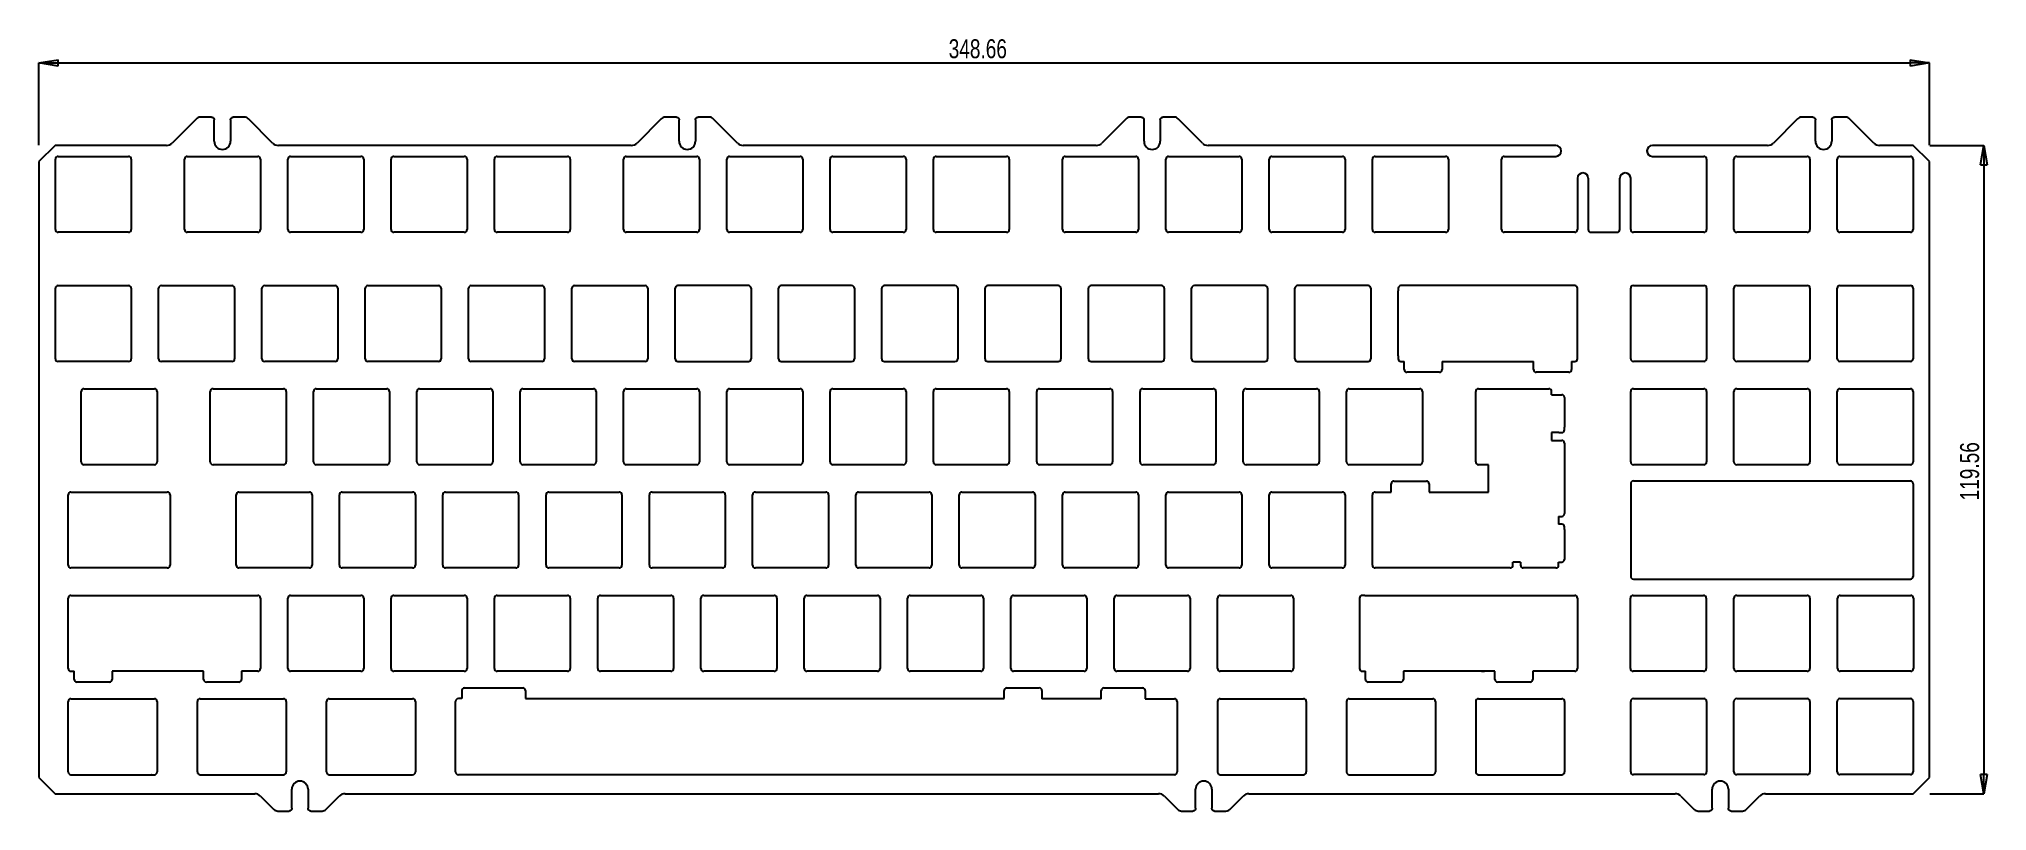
# Model space of a CAD drawing. Extents: x 2288 to 2648, y 1088 to 1230.
import ezdxf

# ---------------------------------------------------------------- set-up
doc = ezdxf.new("R2010")
doc.units = 0
doc.layers.get('0').update_dxf_attribs({"linetype": 'CONTINUOUS'})
doc.layers.get('DEFPOINTS').update_dxf_attribs({"linetype": 'CONTINUOUS'})
doc.styles.add('SLDTEXTSTYLE0', font='TXT', dxfattribs={"width": 0.75})
doc.dimstyles.new('SLDDIMSTYLE0', dxfattribs={"dimtxt": 3.5, "dimasz": 3.556, "dimexe": 0, "dimexo": 0.0625, "dimgap": 0.875, "dimtad": 1, "dimzin": 12, "dimblk1": 'CLOSED', "dimblk2": 'CLOSED', "dimsah": 1, "dimcen": 0.09, "dimazin": 3, "dimtfac": 1, "dimtofl": 0, "dimtmove": 0, "dimatfit": 3})

msp = doc.modelspace()

# ---------------------------------------------------------------- blocks, each defined once
blk = doc.blocks.new('_CLOSED')
at = {"color": 0, "linetype": 'BYBLOCK'}
for p, q in [((-1, 0.166667), (0, 0)), ((-1, 0.166667), (-1, -0.166667)), ((0, 0), (-1, -0.166667)), ((0, 0), (-1, 0))]:
    blk.add_line(p, q, dxfattribs=at)
blk = doc.blocks.new('*D3')
at = {"color": 0, "linetype": 'CONTINUOUS'}
for p, q in [((2288.369837, 1210.629545), (2288.369837, 1225.768585)), ((2291.925837, 1225.768585), (2633.476337, 1225.768585)), ((2637.032337, 1210.629545), (2637.032337, 1225.768585))]:
    blk.add_line(p, q, dxfattribs=at)
at = {"layer": 'DEFPOINTS', "color": 0, "linetype": 'CONTINUOUS'}
for p in [(2637.032337, 1225.768585), (2288.369837, 1210.567045), (2637.032337, 1210.567045)]:
    blk.add_point(p, dxfattribs=at)
at = {"color": 0, "linetype": 'CONTINUOUS', "xscale": 3.556, "yscale": 3.556, "zscale": 3.556, "rotation": 180}
blk.add_blockref('_CLOSED', (2288.369837, 1225.768585), dxfattribs=at)
at = {"color": 0, "linetype": 'CONTINUOUS', "xscale": 3.556, "yscale": 3.556, "zscale": 3.556}
blk.add_blockref('_CLOSED', (2637.032337, 1225.768585), dxfattribs=at)
at = {"color": 0, "linetype": 'CONTINUOUS', "style": 'SLDTEXTSTYLE0', "width": 0.75}
blk.add_text('348.66', height=3.5, dxfattribs=at).set_placement((2456.138587, 1226.643585))
blk = doc.blocks.new('*D4')
at = {"color": 0, "linetype": 'CONTINUOUS'}
for p, q in [((2637.094837, 1210.567045), (2647.033591, 1210.567045)), ((2647.033591, 1207.011045), (2647.033591, 1094.560545)), ((2637.094837, 1091.004545), (2647.033591, 1091.004545))]:
    blk.add_line(p, q, dxfattribs=at)
at = {"layer": 'DEFPOINTS', "color": 0, "linetype": 'CONTINUOUS'}
for p in [(2637.032337, 1210.567045), (2637.032337, 1091.004545), (2647.033591, 1091.004545)]:
    blk.add_point(p, dxfattribs=at)
at = {"color": 0, "linetype": 'CONTINUOUS', "xscale": 3.556, "yscale": 3.556, "zscale": 3.556}
for p, rotation in [((2647.033591, 1210.567045), 90), ((2647.033591, 1091.004545), 270)]:
    blk.add_blockref('_CLOSED', p, dxfattribs=dict(at, rotation=rotation))
at = {"color": 0, "linetype": 'CONTINUOUS', "style": 'SLDTEXTSTYLE0', "width": 0.75}
blk.add_text('119.56', height=3.5, rotation=90, dxfattribs=at).set_placement((2646.158591, 1145.098295))

# ---------------------------------------------------------------- dimensions: what is measured, and where the dimension line sits
at = {"color": 7, "linetype": 'CONTINUOUS'}
dim = msp.add_linear_dim(base=(2637.032337, 1225.768585), p1=(2288.369837, 1210.567045), p2=(2637.032337, 1210.567045), dimstyle='SLDDIMSTYLE0', dxfattribs=at)
dim.commit()
dim.dimension.update_dxf_attribs({"geometry": '*D3', "text_midpoint": (2462.701087, 1225.768585), "dimtype": 160})
dim = msp.add_linear_dim(base=(2647.033591, 1091.004545), p1=(2637.032337, 1210.567045), p2=(2637.032337, 1091.004545), angle=90, dimstyle='SLDDIMSTYLE0', dxfattribs=at)
dim.commit()
dim.dimension.update_dxf_attribs({"geometry": '*D4', "text_midpoint": (2647.033591, 1150.785795), "dimtype": 160})

# ---------------------------------------------------------------- linework, layer by layer
at = {"color": 7, "linetype": 'CONTINUOUS'}
for p, q in [((2317.414444, 1215.474152), (2312.946677, 1211.006385)), ((2320.207337, 1215.767045), (2318.121551, 1215.767045)), ((2320.707337, 1211.317045), (2320.707337, 1215.267045)), ((2323.707337, 1215.267045), (2323.707337, 1211.317045)), ((2326.293123, 1215.767045), (2324.207337, 1215.767045)), ((2331.467997, 1211.006385), (2327.00023, 1215.474152)), ((2403.139444, 1215.474152), (2398.671677, 1211.006385)), ((2405.932337, 1215.767045), (2403.846551, 1215.767045)), ((2406.432337, 1211.317045), (2406.432337, 1215.267045)), ((2409.432337, 1215.267045), (2409.432337, 1211.317045)), ((2412.018123, 1215.767045), (2409.932337, 1215.767045)), ((2417.192997, 1211.006385), (2412.72523, 1215.474152)), ((2488.864444, 1215.474152), (2484.396677, 1211.006385)), ((2491.657337, 1215.767045), (2489.571551, 1215.767045)), ((2492.157337, 1211.317045), (2492.157337, 1215.267045)), ((2495.157337, 1215.267045), (2495.157337, 1211.317045)), ((2497.743123, 1215.767045), (2495.657337, 1215.767045)), ((2502.917997, 1211.006385), (2498.45023, 1215.474152)), ((2612.689444, 1215.474152), (2608.221677, 1211.006385)), ((2615.482337, 1215.767045), (2613.396551, 1215.767045)), ((2615.982337, 1211.317045), (2615.982337, 1215.267045)), ((2618.982337, 1215.267045), (2618.982337, 1211.317045)), ((2621.568123, 1215.767045), (2619.482337, 1215.767045)), ((2626.742997, 1211.006385), (2622.27523, 1215.474152)), ((2291.369837, 1210.567045), (2288.369837, 1207.567045)), ((2288.369837, 1207.567045), (2288.369837, 1094.004545)), ((2311.886017, 1210.567045), (2291.369837, 1210.567045)), ((2291.394837, 1195.042045), (2291.394837, 1208.042045)), ((2291.894837, 1208.542045), (2304.894837, 1208.542045)), ((2305.394837, 1208.042045), (2305.394837, 1195.042045)), ((2315.208296, 1195.042045), (2315.208296, 1208.042045)), ((2315.708296, 1208.542045), (2328.708296, 1208.542045)), ((2329.208296, 1208.042045), (2329.208296, 1195.042045)), ((2397.611017, 1210.567045), (2332.528657, 1210.567045)), ((2334.258296, 1195.042045), (2334.258296, 1208.042045)), ((2334.758296, 1208.542045), (2347.758296, 1208.542045)), ((2348.258296, 1208.042045), (2348.258296, 1195.042045)), ((2353.308296, 1195.042045), (2353.308296, 1208.042045)), ((2353.808296, 1208.542045), (2366.808296, 1208.542045)), ((2367.308296, 1208.042045), (2367.308296, 1195.042045)), ((2372.358296, 1195.042045), (2372.358296, 1208.042045)), ((2372.858296, 1208.542045), (2385.858296, 1208.542045)), ((2386.358296, 1208.042045), (2386.358296, 1195.042045)), ((2396.171756, 1195.042045), (2396.171756, 1208.042045)), ((2396.671756, 1208.542045), (2409.671756, 1208.542045)), ((2410.171756, 1208.042045), (2410.171756, 1195.042045)), ((2415.221756, 1195.042045), (2415.221756, 1208.042045)), ((2415.721756, 1208.542045), (2428.721756, 1208.542045)), ((2483.336017, 1210.567045), (2418.253657, 1210.567045)), ((2429.221756, 1208.042045), (2429.221756, 1195.042045)), ((2434.271756, 1195.042045), (2434.271756, 1208.042045)), ((2434.771756, 1208.542045), (2447.771756, 1208.542045)), ((2448.271756, 1208.042045), (2448.271756, 1195.042045)), ((2453.321756, 1195.042045), (2453.321756, 1208.042045)), ((2453.821756, 1208.542045), (2466.821756, 1208.542045)), ((2467.321756, 1208.042045), (2467.321756, 1195.042045)), ((2477.135215, 1195.042045), (2477.135215, 1208.042045)), ((2477.635215, 1208.542045), (2490.635215, 1208.542045)), ((2491.135215, 1208.042045), (2491.135215, 1195.042045)), ((2496.185215, 1195.042045), (2496.185215, 1208.042045)), ((2496.685215, 1208.542045), (2509.685215, 1208.542045)), ((2568.098675, 1210.567045), (2503.978657, 1210.567045)), ((2510.185215, 1208.042045), (2510.185215, 1195.042045)), ((2515.235215, 1195.042045), (2515.235215, 1208.042045)), ((2515.735215, 1208.542045), (2528.735215, 1208.542045)), ((2529.235215, 1208.042045), (2529.235215, 1195.042045)), ((2534.285215, 1195.042045), (2534.285215, 1208.042045)), ((2534.785215, 1208.542045), (2547.785215, 1208.542045)), ((2548.285215, 1208.042045), (2548.285215, 1195.042045)), ((2558.098675, 1195.042045), (2558.098675, 1208.042045)), ((2558.598675, 1208.542045), (2568.098675, 1208.542045)), ((2607.161017, 1210.567045), (2585.907337, 1210.567045)), ((2585.907337, 1208.542045), (2595.407337, 1208.542045)), ((2595.907337, 1208.042045), (2595.907337, 1195.042045)), ((2600.957337, 1195.042045), (2600.957337, 1208.042045)), ((2601.457337, 1208.542045), (2614.457337, 1208.542045)), ((2614.957337, 1208.042045), (2614.957337, 1195.042045)), ((2620.007337, 1195.042045), (2620.007337, 1208.042045)), ((2620.507337, 1208.542045), (2633.507337, 1208.542045)), ((2634.032337, 1210.567045), (2627.803657, 1210.567045)), ((2634.007337, 1208.042045), (2634.007337, 1195.042045)), ((2637.032337, 1207.567045), (2634.032337, 1210.567045)), ((2637.032337, 1094.004545), (2637.032337, 1207.567045)), ((2572.098675, 1204.492045), (2572.098675, 1195.042045)), ((2574.098675, 1204.492045), (2574.098675, 1195.042045)), ((2579.907337, 1195.042045), (2579.907337, 1204.492045)), ((2581.907337, 1195.042045), (2581.907337, 1204.492045)), ((2304.894837, 1194.542045), (2291.894837, 1194.542045)), ((2328.708296, 1194.542045), (2315.708296, 1194.542045)), ((2347.758296, 1194.542045), (2334.758296, 1194.542045)), ((2366.808296, 1194.542045), (2353.808296, 1194.542045)), ((2385.858296, 1194.542045), (2372.858296, 1194.542045)), ((2409.671756, 1194.542045), (2396.671756, 1194.542045)), ((2428.721756, 1194.542045), (2415.721756, 1194.542045)), ((2447.771756, 1194.542045), (2434.771756, 1194.542045)), ((2466.821756, 1194.542045), (2453.821756, 1194.542045)), ((2490.635215, 1194.542045), (2477.635215, 1194.542045)), ((2509.685215, 1194.542045), (2496.685215, 1194.542045)), ((2528.735215, 1194.542045), (2515.735215, 1194.542045)), ((2547.785215, 1194.542045), (2534.785215, 1194.542045)), ((2571.598675, 1194.542045), (2558.598675, 1194.542045)), ((2595.407337, 1194.542045), (2582.407337, 1194.542045)), ((2614.457337, 1194.542045), (2601.457337, 1194.542045)), ((2633.507337, 1194.542045), (2620.507337, 1194.542045)), ((2291.394837, 1171.210442), (2291.394837, 1184.210442)), ((2291.894837, 1184.710442), (2304.894837, 1184.710442)), ((2305.394837, 1184.210442), (2305.394837, 1171.210442)), ((2310.444837, 1171.210442), (2310.444837, 1184.210442)), ((2310.944837, 1184.710442), (2323.944837, 1184.710442)), ((2324.444837, 1184.210442), (2324.444837, 1171.210442)), ((2329.494837, 1171.210442), (2329.494837, 1184.210442)), ((2329.994837, 1184.710442), (2342.994837, 1184.710442)), ((2343.494837, 1184.210442), (2343.494837, 1171.210442)), ((2348.544837, 1171.210442), (2348.544837, 1184.210442)), ((2349.044837, 1184.710442), (2362.044837, 1184.710442)), ((2362.544837, 1184.210442), (2362.544837, 1171.210442)), ((2367.594837, 1171.210442), (2367.594837, 1184.210442)), ((2368.094837, 1184.710442), (2381.094837, 1184.710442)), ((2381.594837, 1184.210442), (2381.594837, 1171.210442)), ((2386.644837, 1171.210442), (2386.644837, 1184.210442)), ((2387.144837, 1184.710442), (2400.144837, 1184.710442)), ((2400.644837, 1184.210442), (2400.644837, 1171.210442)), ((2405.694837, 1171.210442), (2405.694837, 1184.210442)), ((2419.194837, 1184.710442), (2406.194837, 1184.710442)), ((2419.694837, 1184.210442), (2419.694837, 1171.210442)), ((2424.744837, 1171.210442), (2424.744837, 1184.210442)), ((2438.244837, 1184.710442), (2425.244837, 1184.710442)), ((2438.744837, 1184.210442), (2438.744837, 1171.210442)), ((2443.794837, 1171.210442), (2443.794837, 1184.210442)), ((2457.294837, 1184.710442), (2444.294837, 1184.710442)), ((2457.794837, 1184.210442), (2457.794837, 1171.210442)), ((2462.844837, 1171.210442), (2462.844837, 1184.210442)), ((2476.344837, 1184.710442), (2463.344837, 1184.710442)), ((2476.844837, 1184.210442), (2476.844837, 1171.210442)), ((2481.894837, 1171.210442), (2481.894837, 1184.210442)), ((2495.394837, 1184.710442), (2482.394837, 1184.710442)), ((2495.894837, 1184.210442), (2495.894837, 1171.210442)), ((2500.944837, 1171.210442), (2500.944837, 1184.210442)), ((2514.444837, 1184.710442), (2501.444837, 1184.710442)), ((2514.944837, 1184.210442), (2514.944837, 1171.210442)), ((2519.994837, 1171.210442), (2519.994837, 1184.210442)), ((2533.494837, 1184.710442), (2520.494837, 1184.710442)), ((2533.994837, 1184.210442), (2533.994837, 1171.210442)), ((2539.044819, 1171.729551), (2539.044819, 1183.729551)), ((2539.044837, 1184.210442), (2539.044837, 1183.735603)), ((2571.594837, 1184.710442), (2539.544837, 1184.710442)), ((2572.094837, 1171.210442), (2572.094837, 1184.210442)), ((2581.907337, 1171.229545), (2581.907337, 1184.229545)), ((2582.407337, 1184.729545), (2595.407337, 1184.729545)), ((2595.907337, 1184.229545), (2595.907337, 1171.229545)), ((2600.957337, 1171.229545), (2600.957337, 1184.229545)), ((2601.457337, 1184.729545), (2614.457337, 1184.729545)), ((2614.957337, 1184.229545), (2614.957337, 1171.229545)), ((2620.007337, 1171.229545), (2620.007337, 1184.229545)), ((2620.507337, 1184.729545), (2633.507337, 1184.729545)), ((2634.007337, 1184.229545), (2634.007337, 1171.229545)), ((2539.044837, 1171.7235), (2539.044837, 1171.210442)), ((2304.894837, 1170.710442), (2291.894837, 1170.710442)), ((2323.944837, 1170.710442), (2310.944837, 1170.710442)), ((2342.994837, 1170.710442), (2329.994837, 1170.710442)), ((2362.044837, 1170.710442), (2349.044837, 1170.710442)), ((2381.094837, 1170.710442), (2368.094837, 1170.710442)), ((2400.144837, 1170.710442), (2387.144837, 1170.710442)), ((2406.194837, 1170.710442), (2419.194837, 1170.710442)), ((2425.244837, 1170.710442), (2438.244837, 1170.710442)), ((2444.294837, 1170.710442), (2457.294837, 1170.710442)), ((2463.344837, 1170.710442), (2476.344837, 1170.710442)), ((2482.394837, 1170.710442), (2495.394837, 1170.710442)), ((2501.444837, 1170.710442), (2514.444837, 1170.710442)), ((2520.494837, 1170.710442), (2533.494837, 1170.710442)), ((2539.544837, 1170.710442), (2540.131843, 1170.710442)), ((2540.131843, 1169.229551), (2540.131843, 1170.710442)), ((2546.631843, 1168.729551), (2540.631843, 1168.729551)), ((2547.131843, 1170.710442), (2547.131843, 1169.229551)), ((2547.131843, 1170.710442), (2564.007819, 1170.710442)), ((2564.007819, 1169.229551), (2564.007819, 1170.710442)), ((2570.507819, 1168.729551), (2564.507819, 1168.729551)), ((2571.007819, 1170.710442), (2571.007819, 1169.229551)), ((2571.007819, 1170.710442), (2571.594837, 1170.710442)), ((2595.407337, 1170.729545), (2582.407337, 1170.729545)), ((2614.457337, 1170.729545), (2601.457337, 1170.729545)), ((2633.507337, 1170.729545), (2620.507337, 1170.729545)), ((2296.157337, 1152.179545), (2296.157337, 1165.179545)), ((2296.657337, 1165.679545), (2309.657337, 1165.679545)), ((2310.157337, 1165.179545), (2310.157337, 1152.179545)), ((2319.969837, 1152.179545), (2319.969837, 1165.179545)), ((2320.469837, 1165.679545), (2333.469837, 1165.679545)), ((2333.969837, 1165.179545), (2333.969837, 1152.179545)), ((2339.019837, 1152.179545), (2339.019837, 1165.179545)), ((2339.519837, 1165.679545), (2352.519837, 1165.679545)), ((2353.019837, 1165.179545), (2353.019837, 1152.179545)), ((2358.069837, 1152.179545), (2358.069837, 1165.179545)), ((2358.569837, 1165.679545), (2371.569837, 1165.679545)), ((2372.069837, 1165.179545), (2372.069837, 1152.179545)), ((2377.119837, 1152.179545), (2377.119837, 1165.179545)), ((2377.619837, 1165.679545), (2390.619837, 1165.679545)), ((2391.119837, 1165.179545), (2391.119837, 1152.179545)), ((2396.169837, 1152.179545), (2396.169837, 1165.179545)), ((2396.669837, 1165.679545), (2409.669837, 1165.679545)), ((2410.169837, 1165.179545), (2410.169837, 1152.179545)), ((2415.219837, 1152.179545), (2415.219837, 1165.179545)), ((2415.719837, 1165.679545), (2428.719837, 1165.679545)), ((2429.219837, 1165.179545), (2429.219837, 1152.179545)), ((2434.269837, 1152.179545), (2434.269837, 1165.179545)), ((2434.769837, 1165.679545), (2447.769837, 1165.679545)), ((2448.269837, 1165.179545), (2448.269837, 1152.179545)), ((2453.319837, 1152.179545), (2453.319837, 1165.179545)), ((2453.819837, 1165.679545), (2466.819837, 1165.679545)), ((2467.319837, 1165.179545), (2467.319837, 1152.179545)), ((2472.369837, 1152.179545), (2472.369837, 1165.179545)), ((2472.869837, 1165.679545), (2485.869837, 1165.679545)), ((2486.369837, 1165.179545), (2486.369837, 1152.179545)), ((2491.419837, 1152.179545), (2491.419837, 1165.179545)), ((2491.919837, 1165.679545), (2504.919837, 1165.679545)), ((2505.419837, 1165.179545), (2505.419837, 1152.179545)), ((2510.469837, 1152.179545), (2510.469837, 1165.179545)), ((2510.969837, 1165.679545), (2523.969837, 1165.679545)), ((2524.469837, 1165.179545), (2524.469837, 1152.179545)), ((2529.519837, 1152.179545), (2529.519837, 1165.179545)), ((2530.019837, 1165.679545), (2543.019837, 1165.679545)), ((2543.519837, 1165.179545), (2543.519837, 1152.179545)), ((2553.332343, 1152.179563), (2553.332343, 1165.179563)), ((2553.832343, 1165.679563), (2566.832343, 1165.679563)), ((2567.332343, 1164.592542), (2567.332343, 1165.179563)), ((2567.332343, 1164.592542), (2569.182337, 1164.592542)), ((2569.682337, 1164.092542), (2569.682337, 1158.589197)), ((2581.907337, 1152.179545), (2581.907337, 1165.179545)), ((2582.407337, 1165.679545), (2595.407337, 1165.679545)), ((2595.907337, 1165.179545), (2595.907337, 1152.179545)), ((2600.957337, 1152.179545), (2600.957337, 1165.179545)), ((2601.457337, 1165.679545), (2614.457337, 1165.679545)), ((2614.957337, 1165.179545), (2614.957337, 1152.179545)), ((2620.007337, 1152.179545), (2620.007337, 1165.179545)), ((2620.507337, 1165.679545), (2633.507337, 1165.679545)), ((2634.007337, 1165.179545), (2634.007337, 1152.179545)), ((2567.332343, 1157.592512), (2567.332343, 1156.154554)), ((2568.682349, 1157.592512), (2567.332343, 1157.592512)), ((2568.690112, 1157.592542), (2569.182337, 1157.592542)), ((2569.682337, 1158.092542), (2569.682337, 1158.58757)), ((2567.332343, 1156.154554), (2569.182337, 1156.154554)), ((2569.682337, 1155.654554), (2569.682337, 1142.654554)), ((2309.657337, 1151.679545), (2296.657337, 1151.679545)), ((2333.469837, 1151.679545), (2320.469837, 1151.679545)), ((2352.519837, 1151.679545), (2339.519837, 1151.679545)), ((2371.569837, 1151.679545), (2358.569837, 1151.679545)), ((2390.619837, 1151.679545), (2377.619837, 1151.679545)), ((2409.669837, 1151.679545), (2396.669837, 1151.679545)), ((2428.719837, 1151.679545), (2415.719837, 1151.679545)), ((2447.769837, 1151.679545), (2434.769837, 1151.679545)), ((2466.819837, 1151.679545), (2453.819837, 1151.679545)), ((2485.869837, 1151.679545), (2472.869837, 1151.679545)), ((2504.919837, 1151.679545), (2491.919837, 1151.679545)), ((2523.969837, 1151.679545), (2510.969837, 1151.679545)), ((2543.019837, 1151.679545), (2530.019837, 1151.679545)), ((2555.682337, 1151.679563), (2553.832343, 1151.679563)), ((2555.682337, 1146.629545), (2555.682337, 1151.679563)), ((2595.407337, 1151.679545), (2582.407337, 1151.679545)), ((2614.457337, 1151.679545), (2601.457337, 1151.679545)), ((2633.507337, 1151.679545), (2620.507337, 1151.679545)), ((2293.776087, 1133.129545), (2293.776087, 1146.129545)), ((2294.276087, 1146.629545), (2312.038587, 1146.629545)), ((2312.538587, 1146.129545), (2312.538587, 1133.129545)), ((2324.732337, 1133.129545), (2324.732337, 1146.129545)), ((2325.232337, 1146.629545), (2338.232337, 1146.629545)), ((2338.732337, 1146.129545), (2338.732337, 1133.129545)), ((2343.782337, 1133.129545), (2343.782337, 1146.129545)), ((2344.282337, 1146.629545), (2357.282337, 1146.629545)), ((2357.782337, 1146.129545), (2357.782337, 1133.129545)), ((2362.832337, 1133.129545), (2362.832337, 1146.129545)), ((2363.332337, 1146.629545), (2376.332337, 1146.629545)), ((2376.832337, 1146.129545), (2376.832337, 1133.129545)), ((2381.882337, 1133.129545), (2381.882337, 1146.129545)), ((2382.382337, 1146.629545), (2395.382337, 1146.629545)), ((2395.882337, 1146.129545), (2395.882337, 1133.129545)), ((2400.932337, 1133.129545), (2400.932337, 1146.129545)), ((2401.432337, 1146.629545), (2414.432337, 1146.629545)), ((2414.932337, 1146.129545), (2414.932337, 1133.129545)), ((2419.982337, 1133.129545), (2419.982337, 1146.129545)), ((2420.482337, 1146.629545), (2433.482337, 1146.629545)), ((2433.982337, 1146.129545), (2433.982337, 1133.129545)), ((2439.032337, 1133.129545), (2439.032337, 1146.129545)), ((2439.532337, 1146.629545), (2452.532337, 1146.629545)), ((2453.032337, 1146.129545), (2453.032337, 1133.129545)), ((2458.082337, 1133.129545), (2458.082337, 1146.129545)), ((2458.582337, 1146.629545), (2471.582337, 1146.629545)), ((2472.082337, 1146.129545), (2472.082337, 1133.129545)), ((2477.132337, 1133.129545), (2477.132337, 1146.129545)), ((2477.632337, 1146.629545), (2490.632337, 1146.629545)), ((2491.132337, 1146.129545), (2491.132337, 1133.129545)), ((2496.182337, 1133.129545), (2496.182337, 1146.129545)), ((2496.682337, 1146.629545), (2509.682337, 1146.629545)), ((2510.182337, 1146.129545), (2510.182337, 1133.129545)), ((2515.232337, 1133.129545), (2515.232337, 1146.129545)), ((2515.732337, 1146.629545), (2528.732337, 1146.629545)), ((2529.232337, 1146.129545), (2529.232337, 1133.129545)), ((2534.282337, 1133.129545), (2534.282337, 1146.129545)), ((2534.782337, 1146.629545), (2537.750587, 1146.629545)), ((2537.750587, 1146.629545), (2537.750587, 1148.1605)), ((2538.250587, 1148.6605), (2544.250587, 1148.6605)), ((2544.750587, 1148.1605), (2544.750587, 1146.629545)), ((2544.750587, 1146.629545), (2555.682337, 1146.629545)), ((2581.907337, 1148.179545), (2581.907337, 1131.079545)), ((2582.407337, 1148.679545), (2633.507337, 1148.679545)), ((2634.007337, 1148.179545), (2634.007337, 1131.079545)), ((2568.626563, 1142.154554), (2568.626563, 1140.716566)), ((2568.626563, 1142.154554), (2569.182337, 1142.154554)), ((2569.182337, 1140.716566), (2568.626563, 1140.716566)), ((2569.682337, 1139.721507), (2569.682337, 1140.216566)), ((2569.682337, 1139.71988), (2569.682337, 1134.216566)), ((2312.038587, 1132.629545), (2294.276087, 1132.629545)), ((2338.232337, 1132.629545), (2325.232337, 1132.629545)), ((2357.282337, 1132.629545), (2344.282337, 1132.629545)), ((2376.332337, 1132.629545), (2363.332337, 1132.629545)), ((2395.382337, 1132.629545), (2382.382337, 1132.629545)), ((2414.432337, 1132.629545), (2401.432337, 1132.629545)), ((2433.482337, 1132.629545), (2420.482337, 1132.629545)), ((2452.532337, 1132.629545), (2439.532337, 1132.629545)), ((2471.582337, 1132.629545), (2458.582337, 1132.629545)), ((2490.632337, 1132.629545), (2477.632337, 1132.629545)), ((2509.682337, 1132.629545), (2496.682337, 1132.629545)), ((2528.732337, 1132.629545), (2515.732337, 1132.629545)), ((2559.688575, 1132.629545), (2534.782337, 1132.629545)), ((2560.188575, 1133.129545), (2560.188575, 1133.716566)), ((2561.590958, 1133.716566), (2560.188575, 1133.716566)), ((2561.590958, 1133.716566), (2561.590958, 1133.129545)), ((2568.126563, 1132.629545), (2562.090958, 1132.629545)), ((2568.626563, 1133.716566), (2569.182337, 1133.716566)), ((2568.626563, 1133.129545), (2568.626563, 1133.716566)), ((2582.407337, 1130.579545), (2633.507337, 1130.579545)), ((2293.777331, 1114.079557), (2293.777331, 1127.079557)), ((2294.277331, 1127.579557), (2328.707331, 1127.579557)), ((2329.207331, 1127.079557), (2329.207331, 1114.079557)), ((2334.257337, 1114.079545), (2334.257337, 1127.079545)), ((2334.757337, 1127.579545), (2347.757337, 1127.579545)), ((2348.257337, 1127.079545), (2348.257337, 1114.079545)), ((2353.307337, 1114.079545), (2353.307337, 1127.079545)), ((2353.807337, 1127.579545), (2366.807337, 1127.579545)), ((2367.307337, 1127.079545), (2367.307337, 1114.079545)), ((2372.357337, 1114.079545), (2372.357337, 1127.079545)), ((2372.857337, 1127.579545), (2385.857337, 1127.579545)), ((2386.357337, 1127.079545), (2386.357337, 1114.079545)), ((2391.407337, 1114.079545), (2391.407337, 1127.079545)), ((2391.907337, 1127.579545), (2404.907337, 1127.579545)), ((2405.407337, 1127.079545), (2405.407337, 1114.079545)), ((2410.457337, 1114.079545), (2410.457337, 1127.079545)), ((2410.957337, 1127.579545), (2423.957337, 1127.579545)), ((2424.457337, 1127.079545), (2424.457337, 1114.079545)), ((2429.507337, 1114.079545), (2429.507337, 1127.079545)), ((2430.007337, 1127.579545), (2443.007337, 1127.579545)), ((2443.507337, 1127.079545), (2443.507337, 1114.079545)), ((2448.557337, 1114.079545), (2448.557337, 1127.079545)), ((2449.057337, 1127.579545), (2462.057337, 1127.579545)), ((2462.557337, 1127.079545), (2462.557337, 1114.079545)), ((2467.607337, 1114.079545), (2467.607337, 1127.079545)), ((2468.107337, 1127.579545), (2481.107337, 1127.579545)), ((2481.607337, 1127.079545), (2481.607337, 1114.079545)), ((2486.657337, 1114.079545), (2486.657337, 1127.079545)), ((2487.157337, 1127.579545), (2500.157337, 1127.579545)), ((2500.657337, 1127.079545), (2500.657337, 1114.079545)), ((2505.707337, 1114.079545), (2505.707337, 1127.079545)), ((2506.207337, 1127.579545), (2519.207337, 1127.579545)), ((2519.707337, 1127.079545), (2519.707337, 1114.079545)), ((2531.901116, 1127.079576), (2531.901116, 1114.079576)), ((2532.901116, 1127.579575), (2532.401116, 1127.579576)), ((2532.901127, 1127.579576), (2571.594886, 1127.579576)), ((2572.094886, 1127.079576), (2572.094886, 1114.079576)), ((2581.85123, 1114.078495), (2581.85123, 1127.078495)), ((2582.35123, 1127.578495), (2595.35123, 1127.578495)), ((2595.85123, 1127.078495), (2595.85123, 1114.078495)), ((2600.957337, 1114.079545), (2600.957337, 1127.079545)), ((2601.457337, 1127.579545), (2614.457337, 1127.579545)), ((2614.957337, 1127.079545), (2614.957337, 1114.079545)), ((2620.063445, 1114.080595), (2620.063445, 1127.080595)), ((2620.563445, 1127.580595), (2633.563445, 1127.580595)), ((2634.063445, 1127.080595), (2634.063445, 1114.080595)), ((2294.277331, 1113.579557), (2294.863097, 1113.579557)), ((2294.863097, 1112.079557), (2294.863097, 1113.579557)), ((2301.363097, 1111.579557), (2295.363097, 1111.579557)), ((2301.863097, 1113.579563), (2301.863097, 1112.079557)), ((2318.739074, 1113.579557), (2301.863097, 1113.579563)), ((2318.739074, 1112.079557), (2318.739074, 1113.579557)), ((2325.239074, 1111.579557), (2319.239074, 1111.579557)), ((2328.707331, 1113.579557), (2325.739074, 1113.579557)), ((2325.739074, 1113.579557), (2325.739074, 1112.079557)), ((2347.757337, 1113.579545), (2334.757337, 1113.579545)), ((2366.807337, 1113.579545), (2353.807337, 1113.579545)), ((2366.832383, 1110.513873), (2377.594904, 1110.513873)), ((2385.857337, 1113.579545), (2372.857337, 1113.579545)), ((2404.907337, 1113.579545), (2391.907337, 1113.579545)), ((2423.957337, 1113.579545), (2410.957337, 1113.579545)), ((2443.007337, 1113.579545), (2430.007337, 1113.579545)), ((2462.057337, 1113.579545), (2449.057337, 1113.579545)), ((2466.844895, 1110.514183), (2472.844895, 1110.514183)), ((2481.107337, 1113.579545), (2468.107337, 1113.579545)), ((2484.776139, 1110.510472), (2491.894904, 1110.510472)), ((2500.157337, 1113.579545), (2487.157337, 1113.579545)), ((2519.207337, 1113.579545), (2506.207337, 1113.579545)), ((2532.401116, 1113.579576), (2532.901136, 1113.579575)), ((2532.901136, 1113.579575), (2532.98809, 1113.579576)), ((2532.98809, 1112.079551), (2532.98809, 1113.579576)), ((2539.48809, 1111.579551), (2533.48809, 1111.579551)), ((2556.864036, 1113.579546), (2539.98809, 1113.57958)), ((2539.98809, 1113.579577), (2539.98809, 1112.079551)), ((2554.426101, 1113.579551), (2554.926101, 1113.579551)), ((2556.864036, 1113.575682), (2556.864036, 1113.579546)), ((2556.864066, 1112.079551), (2556.864066, 1113.575682)), ((2563.364066, 1111.579551), (2557.364066, 1111.579551)), ((2563.864066, 1113.579576), (2563.864066, 1112.079551)), ((2571.594886, 1113.579576), (2563.864066, 1113.579576)), ((2595.35123, 1113.578495), (2582.35123, 1113.578495)), ((2614.457337, 1113.579545), (2601.457337, 1113.579545)), ((2633.563445, 1113.580595), (2620.563445, 1113.580595)), ((2293.776139, 1095.010448), (2293.776139, 1108.01046)), ((2294.276139, 1108.51046), (2309.657404, 1108.51046)), ((2310.157404, 1108.01046), (2310.157404, 1095.010448)), ((2317.588639, 1095.010448), (2317.588639, 1108.01046)), ((2318.088639, 1108.51046), (2333.469904, 1108.51046)), ((2333.969904, 1108.01046), (2333.969904, 1095.010448)), ((2341.401139, 1095.010448), (2341.401139, 1108.01046)), ((2341.901139, 1108.51046), (2357.282404, 1108.51046)), ((2357.782404, 1108.01046), (2357.782404, 1095.010448)), ((2366.332383, 1110.013873), (2366.332383, 1108.529545)), ((2378.094904, 1110.013873), (2378.094904, 1108.529545)), ((2378.094904, 1108.529545), (2466.344895, 1108.529545)), ((2466.344895, 1108.529545), (2466.344895, 1110.014183)), ((2473.344895, 1110.014183), (2473.344895, 1108.51046)), ((2484.276139, 1108.51046), (2484.276139, 1110.010472)), ((2492.394904, 1110.010472), (2492.394904, 1108.51046)), ((2492.394904, 1108.51046), (2497.776139, 1108.51046)), ((2498.276139, 1108.01046), (2498.276139, 1095.01046)), ((2505.707424, 1108.010448), (2505.707424, 1095.010436)), ((2506.207424, 1108.510448), (2511.835661, 1108.510448)), ((2511.835661, 1108.510448), (2521.088649, 1108.51046)), ((2521.09358, 1108.510448), (2521.588689, 1108.510448)), ((2522.088689, 1108.010448), (2522.088689, 1095.010436)), ((2529.519924, 1108.010448), (2529.519924, 1095.010436)), ((2530.019924, 1108.510448), (2532.844535, 1108.510448)), ((2532.844535, 1108.510448), (2544.901169, 1108.51046)), ((2544.90608, 1108.510448), (2545.401189, 1108.510448)), ((2545.901189, 1108.010448), (2545.901189, 1095.010436)), ((2553.332424, 1108.010448), (2553.332424, 1095.010436)), ((2553.832424, 1108.510448), (2556.825058, 1108.510448)), ((2556.825058, 1108.510448), (2568.713669, 1108.51046)), ((2568.71858, 1108.510448), (2569.213689, 1108.510448)), ((2569.713689, 1108.010448), (2569.713689, 1095.010436)), ((2581.907337, 1095.029545), (2581.907337, 1108.029545)), ((2582.407337, 1108.529545), (2595.407337, 1108.529545)), ((2595.907337, 1108.029545), (2595.907337, 1095.029545)), ((2600.957337, 1095.029545), (2600.957337, 1108.029545)), ((2601.457337, 1108.529545), (2614.457337, 1108.529545)), ((2614.957337, 1108.029545), (2614.957337, 1095.029545)), ((2620.007337, 1095.029545), (2620.007337, 1108.029545)), ((2620.507337, 1108.529545), (2633.507337, 1108.529545)), ((2634.007337, 1108.029545), (2634.007337, 1095.029545)), ((2288.369837, 1094.004545), (2291.369837, 1091.004545)), ((2294.276139, 1094.510448), (2309.150492, 1094.510448)), ((2309.157404, 1094.510448), (2309.150492, 1094.510448)), ((2309.157404, 1094.510448), (2309.657404, 1094.510448)), ((2318.088639, 1094.510448), (2332.957935, 1094.510448)), ((2332.969904, 1094.510448), (2332.957935, 1094.510448)), ((2332.969904, 1094.510448), (2333.469904, 1094.510448)), ((2341.901139, 1094.510448), (2356.746115, 1094.510448)), ((2356.782414, 1094.510448), (2356.746115, 1094.510448)), ((2356.782414, 1094.510448), (2357.282404, 1094.510448)), ((2497.776139, 1094.51046), (2365.712404, 1094.51046)), ((2506.207424, 1094.510436), (2521.588689, 1094.510436)), ((2530.019924, 1094.510436), (2545.401189, 1094.510436)), ((2553.832424, 1094.510436), (2569.213689, 1094.510436)), ((2595.407337, 1094.529545), (2582.407337, 1094.529545)), ((2614.457337, 1094.529545), (2601.457337, 1094.529545)), ((2633.507337, 1094.529545), (2620.507337, 1094.529545)), ((2634.032337, 1091.004545), (2637.032337, 1094.004545)), ((2291.369837, 1091.004545), (2328.173568, 1091.004545)), ((2329.234229, 1090.565205), (2331.701996, 1088.097438)), ((2334.994889, 1088.304545), (2334.994889, 1091.829545)), ((2337.994889, 1091.829545), (2337.994889, 1088.304545)), ((2341.287782, 1088.097438), (2343.755549, 1090.565205)), ((2344.816209, 1091.004545), (2494.861068, 1091.004545)), ((2495.921729, 1090.565205), (2498.389496, 1088.097438)), ((2501.682389, 1088.304545), (2501.682389, 1091.829545)), ((2504.682389, 1091.829545), (2504.682389, 1088.304545)), ((2507.975282, 1088.097438), (2510.443049, 1090.565205)), ((2511.503709, 1091.004545), (2590.111017, 1091.004545)), ((2591.171677, 1090.565205), (2593.639444, 1088.097438)), ((2596.932337, 1088.304545), (2596.932337, 1091.829545)), ((2599.932337, 1091.829545), (2599.932337, 1088.304545)), ((2603.22523, 1088.097438), (2605.692997, 1090.565205)), ((2606.753657, 1091.004545), (2634.032337, 1091.004545)), ((2332.409102, 1087.804545), (2334.494889, 1087.804545)), ((2338.494889, 1087.804545), (2340.580675, 1087.804545)), ((2499.096602, 1087.804545), (2501.182389, 1087.804545)), ((2505.182389, 1087.804545), (2507.268175, 1087.804545)), ((2594.346551, 1087.804545), (2596.432337, 1087.804545)), ((2600.432337, 1087.804545), (2602.518123, 1087.804545))]:
    msp.add_line(p, q, dxfattribs=at)
for p, q in [((2573.098675, 1205.492045), (2573.098675, 1205.492045)), ((2580.907337, 1205.492045), (2580.907337, 1205.492045)), ((2574.598675, 1194.542045), (2579.407337, 1194.542045)), ((2365.212404, 1095.01046), (2365.212404, 1108.029545)), ((2366.332383, 1108.529545), (2365.712404, 1108.529545)), ((2484.276139, 1108.51046), (2473.344895, 1108.51046))]:
    msp.add_line(p, q)
for points in [[(2320.207337, 1215.767045), (2320.226961, 1215.766643), (2320.246546, 1215.765444), (2320.266064, 1215.763459), (2320.285486, 1215.7607), (2320.304787, 1215.757179), (2320.323937, 1215.752906), (2320.342911, 1215.747894), (2320.361679, 1215.742153), (2320.380215, 1215.735695), (2320.398491, 1215.728532), (2320.41648, 1215.720674), (2320.434153, 1215.712134), (2320.451483, 1215.702922), (2320.468444, 1215.69305), (2320.485007, 1215.682529), (2320.501144, 1215.671372), (2320.516829, 1215.659589), (2320.532033, 1215.647191), (2320.54673, 1215.63419), (2320.56089, 1215.620598), (2320.574483, 1215.606437), (2320.587483, 1215.591741), (2320.599881, 1215.576537), (2320.611664, 1215.560852), (2320.622822, 1215.544715), (2320.633342, 1215.528152), (2320.643214, 1215.511191), (2320.652426, 1215.493861), (2320.660966, 1215.476187), (2320.668824, 1215.458199), (2320.675987, 1215.439923), (2320.682445, 1215.421387), (2320.688186, 1215.402619), (2320.693198, 1215.383645), (2320.697471, 1215.364495), (2320.700992, 1215.345194), (2320.703751, 1215.325772), (2320.705736, 1215.306254), (2320.706935, 1215.286669), (2320.707337, 1215.267045)], [(2323.707337, 1215.267045), (2323.707739, 1215.286669), (2323.708938, 1215.306254), (2323.710923, 1215.325772), (2323.713682, 1215.345194), (2323.717203, 1215.364495), (2323.721476, 1215.383645), (2323.726488, 1215.402619), (2323.732229, 1215.421387), (2323.738687, 1215.439923), (2323.74585, 1215.458199), (2323.753708, 1215.476187), (2323.762249, 1215.493861), (2323.77146, 1215.511191), (2323.781332, 1215.528152), (2323.791853, 1215.544715), (2323.80301, 1215.560852), (2323.814793, 1215.576537), (2323.827191, 1215.591741), (2323.840192, 1215.606437), (2323.853784, 1215.620598), (2323.867945, 1215.63419), (2323.882641, 1215.647191), (2323.897845, 1215.659589), (2323.91353, 1215.671372), (2323.929667, 1215.682529), (2323.94623, 1215.69305), (2323.963191, 1215.702922), (2323.980521, 1215.712134), (2323.998195, 1215.720674), (2324.016183, 1215.728532), (2324.034459, 1215.735695), (2324.052995, 1215.742153), (2324.071763, 1215.747894), (2324.090737, 1215.752906), (2324.109887, 1215.757179), (2324.129188, 1215.7607), (2324.148611, 1215.763459), (2324.168128, 1215.765444), (2324.187713, 1215.766643), (2324.207337, 1215.767045)], [(2405.932337, 1215.767045), (2405.951961, 1215.766643), (2405.971546, 1215.765444), (2405.991064, 1215.763459), (2406.010486, 1215.7607), (2406.029787, 1215.757179), (2406.048937, 1215.752906), (2406.067911, 1215.747894), (2406.086679, 1215.742153), (2406.105215, 1215.735695), (2406.123491, 1215.728532), (2406.14148, 1215.720674), (2406.159153, 1215.712134), (2406.176483, 1215.702922), (2406.193444, 1215.69305), (2406.210007, 1215.682529), (2406.226144, 1215.671372), (2406.241829, 1215.659589), (2406.257033, 1215.647191), (2406.27173, 1215.63419), (2406.28589, 1215.620598), (2406.299483, 1215.606437), (2406.312483, 1215.591741), (2406.324881, 1215.576537), (2406.336664, 1215.560852), (2406.347822, 1215.544715), (2406.358342, 1215.528152), (2406.368214, 1215.511191), (2406.377426, 1215.493861), (2406.385966, 1215.476187), (2406.393824, 1215.458199), (2406.400987, 1215.439923), (2406.407445, 1215.421387), (2406.413186, 1215.402619), (2406.418198, 1215.383645), (2406.422471, 1215.364495), (2406.425992, 1215.345194), (2406.428751, 1215.325772), (2406.430736, 1215.306254), (2406.431935, 1215.286669), (2406.432337, 1215.267045)], [(2409.432337, 1215.267045), (2409.432739, 1215.286669), (2409.433938, 1215.306254), (2409.435923, 1215.325772), (2409.438682, 1215.345194), (2409.442203, 1215.364495), (2409.446476, 1215.383645), (2409.451488, 1215.402619), (2409.457229, 1215.421387), (2409.463687, 1215.439923), (2409.47085, 1215.458199), (2409.478708, 1215.476187), (2409.487249, 1215.493861), (2409.49646, 1215.511191), (2409.506332, 1215.528152), (2409.516853, 1215.544715), (2409.52801, 1215.560852), (2409.539793, 1215.576537), (2409.552191, 1215.591741), (2409.565192, 1215.606437), (2409.578784, 1215.620598), (2409.592945, 1215.63419), (2409.607641, 1215.647191), (2409.622845, 1215.659589), (2409.63853, 1215.671372), (2409.654667, 1215.682529), (2409.67123, 1215.69305), (2409.688191, 1215.702922), (2409.705521, 1215.712134), (2409.723195, 1215.720674), (2409.741183, 1215.728532), (2409.759459, 1215.735695), (2409.777995, 1215.742153), (2409.796763, 1215.747894), (2409.815737, 1215.752906), (2409.834887, 1215.757179), (2409.854188, 1215.7607), (2409.873611, 1215.763459), (2409.893128, 1215.765444), (2409.912713, 1215.766643), (2409.932337, 1215.767045)], [(2491.657337, 1215.767045), (2491.676961, 1215.766643), (2491.696546, 1215.765444), (2491.716064, 1215.763459), (2491.735486, 1215.7607), (2491.754787, 1215.757179), (2491.773937, 1215.752906), (2491.792911, 1215.747894), (2491.811679, 1215.742153), (2491.830215, 1215.735695), (2491.848491, 1215.728532), (2491.86648, 1215.720674), (2491.884153, 1215.712134), (2491.901483, 1215.702922), (2491.918444, 1215.69305), (2491.935007, 1215.682529), (2491.951144, 1215.671372), (2491.966829, 1215.659589), (2491.982033, 1215.647191), (2491.99673, 1215.63419), (2492.01089, 1215.620598), (2492.024483, 1215.606437), (2492.037483, 1215.591741), (2492.049881, 1215.576537), (2492.061664, 1215.560852), (2492.072822, 1215.544715), (2492.083342, 1215.528152), (2492.093214, 1215.511191), (2492.102426, 1215.493861), (2492.110966, 1215.476187), (2492.118824, 1215.458199), (2492.125987, 1215.439923), (2492.132445, 1215.421387), (2492.138186, 1215.402619), (2492.143198, 1215.383645), (2492.147471, 1215.364495), (2492.150992, 1215.345194), (2492.153751, 1215.325772), (2492.155736, 1215.306254), (2492.156935, 1215.286669), (2492.157337, 1215.267045)], [(2495.157337, 1215.267045), (2495.157739, 1215.286669), (2495.158938, 1215.306254), (2495.160923, 1215.325772), (2495.163682, 1215.345194), (2495.167203, 1215.364495), (2495.171476, 1215.383645), (2495.176488, 1215.402619), (2495.182229, 1215.421387), (2495.188687, 1215.439923), (2495.19585, 1215.458199), (2495.203708, 1215.476187), (2495.212249, 1215.493861), (2495.22146, 1215.511191), (2495.231332, 1215.528152), (2495.241853, 1215.544715), (2495.25301, 1215.560852), (2495.264793, 1215.576537), (2495.277191, 1215.591741), (2495.290192, 1215.606437), (2495.303784, 1215.620598), (2495.317945, 1215.63419), (2495.332641, 1215.647191), (2495.347845, 1215.659589), (2495.36353, 1215.671372), (2495.379667, 1215.682529), (2495.39623, 1215.69305), (2495.413191, 1215.702922), (2495.430521, 1215.712134), (2495.448195, 1215.720674), (2495.466183, 1215.728532), (2495.484459, 1215.735695), (2495.502995, 1215.742153), (2495.521763, 1215.747894), (2495.540737, 1215.752906), (2495.559887, 1215.757179), (2495.579188, 1215.7607), (2495.598611, 1215.763459), (2495.618128, 1215.765444), (2495.637713, 1215.766643), (2495.657337, 1215.767045)], [(2615.482337, 1215.767045), (2615.501961, 1215.766643), (2615.521546, 1215.765444), (2615.541064, 1215.763459), (2615.560486, 1215.7607), (2615.579787, 1215.757179), (2615.598937, 1215.752906), (2615.617911, 1215.747894), (2615.636679, 1215.742153), (2615.655215, 1215.735695), (2615.673491, 1215.728532), (2615.69148, 1215.720674), (2615.709153, 1215.712134), (2615.726483, 1215.702922), (2615.743444, 1215.69305), (2615.760007, 1215.682529), (2615.776144, 1215.671372), (2615.791829, 1215.659589), (2615.807033, 1215.647191), (2615.82173, 1215.63419), (2615.83589, 1215.620598), (2615.849483, 1215.606437), (2615.862483, 1215.591741), (2615.874881, 1215.576537), (2615.886664, 1215.560852), (2615.897822, 1215.544715), (2615.908342, 1215.528152), (2615.918214, 1215.511191), (2615.927426, 1215.493861), (2615.935966, 1215.476187), (2615.943824, 1215.458199), (2615.950987, 1215.439923), (2615.957445, 1215.421387), (2615.963186, 1215.402619), (2615.968198, 1215.383645), (2615.972471, 1215.364495), (2615.975992, 1215.345194), (2615.978751, 1215.325772), (2615.980736, 1215.306254), (2615.981935, 1215.286669), (2615.982337, 1215.267045)], [(2618.982337, 1215.267045), (2618.982739, 1215.286669), (2618.983938, 1215.306254), (2618.985923, 1215.325772), (2618.988682, 1215.345194), (2618.992203, 1215.364495), (2618.996476, 1215.383645), (2619.001488, 1215.402619), (2619.007229, 1215.421387), (2619.013687, 1215.439923), (2619.02085, 1215.458199), (2619.028708, 1215.476187), (2619.037249, 1215.493861), (2619.04646, 1215.511191), (2619.056332, 1215.528152), (2619.066853, 1215.544715), (2619.07801, 1215.560852), (2619.089793, 1215.576537), (2619.102191, 1215.591741), (2619.115192, 1215.606437), (2619.128784, 1215.620598), (2619.142945, 1215.63419), (2619.157641, 1215.647191), (2619.172845, 1215.659589), (2619.18853, 1215.671372), (2619.204667, 1215.682529), (2619.22123, 1215.69305), (2619.238191, 1215.702922), (2619.255521, 1215.712134), (2619.273195, 1215.720674), (2619.291183, 1215.728532), (2619.309459, 1215.735695), (2619.327995, 1215.742153), (2619.346763, 1215.747894), (2619.365737, 1215.752906), (2619.384887, 1215.757179), (2619.404188, 1215.7607), (2619.423611, 1215.763459), (2619.443128, 1215.765444), (2619.462713, 1215.766643), (2619.482337, 1215.767045)], [(2334.994889, 1088.304545), (2334.994486, 1088.284921), (2334.993287, 1088.265336), (2334.991303, 1088.245819), (2334.988544, 1088.226396), (2334.985023, 1088.207095), (2334.98075, 1088.187945), (2334.975738, 1088.168971), (2334.969997, 1088.150203), (2334.963539, 1088.131667), (2334.956375, 1088.113391), (2334.948518, 1088.095403), (2334.939977, 1088.077729), (2334.930765, 1088.060399), (2334.920894, 1088.043438), (2334.910373, 1088.026875), (2334.899216, 1088.010738), (2334.887432, 1087.995053), (2334.875035, 1087.979849), (2334.862034, 1087.965153), (2334.848442, 1087.950992), (2334.834281, 1087.9374), (2334.819585, 1087.924399), (2334.804381, 1087.912001), (2334.788696, 1087.900218), (2334.772558, 1087.889061), (2334.755996, 1087.87854), (2334.739035, 1087.868668), (2334.721705, 1087.859456), (2334.704031, 1087.850916), (2334.686043, 1087.843058), (2334.667767, 1087.835895), (2334.649231, 1087.829437), (2334.630463, 1087.823696), (2334.611489, 1087.818684), (2334.592339, 1087.814411), (2334.573038, 1087.81089), (2334.553615, 1087.808131), (2334.534098, 1087.806146), (2334.514513, 1087.804947), (2334.494889, 1087.804545)], [(2338.494889, 1087.804545), (2338.475264, 1087.804947), (2338.45568, 1087.806146), (2338.436162, 1087.808131), (2338.416739, 1087.81089), (2338.397439, 1087.814411), (2338.378288, 1087.818684), (2338.359315, 1087.823696), (2338.340547, 1087.829437), (2338.322011, 1087.835895), (2338.303735, 1087.843058), (2338.285746, 1087.850916), (2338.268073, 1087.859456), (2338.250742, 1087.868668), (2338.233782, 1087.87854), (2338.217219, 1087.889061), (2338.201082, 1087.900218), (2338.185397, 1087.912001), (2338.170193, 1087.924399), (2338.155496, 1087.9374), (2338.141335, 1087.950992), (2338.127743, 1087.965153), (2338.114743, 1087.979849), (2338.102345, 1087.995053), (2338.090562, 1088.010738), (2338.079404, 1088.026875), (2338.068884, 1088.043438), (2338.059012, 1088.060399), (2338.0498, 1088.077729), (2338.04126, 1088.095403), (2338.033402, 1088.113391), (2338.026239, 1088.131667), (2338.019781, 1088.150203), (2338.01404, 1088.168971), (2338.009027, 1088.187945), (2338.004755, 1088.207095), (2338.001233, 1088.226396), (2337.998475, 1088.245819), (2337.99649, 1088.265336), (2337.995291, 1088.284921), (2337.994889, 1088.304545)], [(2501.682389, 1088.304545), (2501.681986, 1088.284921), (2501.680787, 1088.265336), (2501.678803, 1088.245819), (2501.676044, 1088.226396), (2501.672523, 1088.207095), (2501.66825, 1088.187945), (2501.663238, 1088.168971), (2501.657497, 1088.150203), (2501.651039, 1088.131667), (2501.643875, 1088.113391), (2501.636018, 1088.095403), (2501.627477, 1088.077729), (2501.618265, 1088.060399), (2501.608394, 1088.043438), (2501.597873, 1088.026875), (2501.586716, 1088.010738), (2501.574932, 1087.995053), (2501.562535, 1087.979849), (2501.549534, 1087.965153), (2501.535942, 1087.950992), (2501.521781, 1087.9374), (2501.507085, 1087.924399), (2501.491881, 1087.912001), (2501.476196, 1087.900218), (2501.460058, 1087.889061), (2501.443496, 1087.87854), (2501.426535, 1087.868668), (2501.409205, 1087.859456), (2501.391531, 1087.850916), (2501.373543, 1087.843058), (2501.355267, 1087.835895), (2501.336731, 1087.829437), (2501.317963, 1087.823696), (2501.298989, 1087.818684), (2501.279839, 1087.814411), (2501.260538, 1087.81089), (2501.241115, 1087.808131), (2501.221598, 1087.806146), (2501.202013, 1087.804947), (2501.182389, 1087.804545)], [(2505.182389, 1087.804545), (2505.162764, 1087.804947), (2505.14318, 1087.806146), (2505.123662, 1087.808131), (2505.104239, 1087.81089), (2505.084939, 1087.814411), (2505.065788, 1087.818684), (2505.046815, 1087.823696), (2505.028047, 1087.829437), (2505.009511, 1087.835895), (2504.991235, 1087.843058), (2504.973246, 1087.850916), (2504.955573, 1087.859456), (2504.938242, 1087.868668), (2504.921282, 1087.87854), (2504.904719, 1087.889061), (2504.888582, 1087.900218), (2504.872897, 1087.912001), (2504.857693, 1087.924399), (2504.842996, 1087.9374), (2504.828835, 1087.950992), (2504.815243, 1087.965153), (2504.802243, 1087.979849), (2504.789845, 1087.995053), (2504.778062, 1088.010738), (2504.766904, 1088.026875), (2504.756384, 1088.043438), (2504.746512, 1088.060399), (2504.7373, 1088.077729), (2504.72876, 1088.095403), (2504.720902, 1088.113391), (2504.713739, 1088.131667), (2504.707281, 1088.150203), (2504.70154, 1088.168971), (2504.696527, 1088.187945), (2504.692255, 1088.207095), (2504.688733, 1088.226396), (2504.685975, 1088.245819), (2504.68399, 1088.265336), (2504.682791, 1088.284921), (2504.682389, 1088.304545)], [(2596.932337, 1088.304545), (2596.931935, 1088.284921), (2596.930736, 1088.265336), (2596.928751, 1088.245819), (2596.925992, 1088.226396), (2596.922471, 1088.207095), (2596.918198, 1088.187945), (2596.913186, 1088.168971), (2596.907445, 1088.150203), (2596.900987, 1088.131667), (2596.893824, 1088.113391), (2596.885966, 1088.095403), (2596.877426, 1088.077729), (2596.868214, 1088.060399), (2596.858342, 1088.043438), (2596.847822, 1088.026875), (2596.836664, 1088.010738), (2596.824881, 1087.995053), (2596.812483, 1087.979849), (2596.799483, 1087.965153), (2596.78589, 1087.950992), (2596.77173, 1087.9374), (2596.757033, 1087.924399), (2596.741829, 1087.912001), (2596.726144, 1087.900218), (2596.710007, 1087.889061), (2596.693444, 1087.87854), (2596.676483, 1087.868668), (2596.659153, 1087.859456), (2596.64148, 1087.850916), (2596.623491, 1087.843058), (2596.605215, 1087.835895), (2596.586679, 1087.829437), (2596.567911, 1087.823696), (2596.548937, 1087.818684), (2596.529787, 1087.814411), (2596.510486, 1087.81089), (2596.491064, 1087.808131), (2596.471546, 1087.806146), (2596.451961, 1087.804947), (2596.432337, 1087.804545)], [(2600.432337, 1087.804545), (2600.412713, 1087.804947), (2600.393128, 1087.806146), (2600.373611, 1087.808131), (2600.354188, 1087.81089), (2600.334887, 1087.814411), (2600.315737, 1087.818684), (2600.296763, 1087.823696), (2600.277995, 1087.829437), (2600.259459, 1087.835895), (2600.241183, 1087.843058), (2600.223195, 1087.850916), (2600.205521, 1087.859456), (2600.188191, 1087.868668), (2600.17123, 1087.87854), (2600.154667, 1087.889061), (2600.13853, 1087.900218), (2600.122845, 1087.912001), (2600.107641, 1087.924399), (2600.092945, 1087.9374), (2600.078784, 1087.950992), (2600.065192, 1087.965153), (2600.052191, 1087.979849), (2600.039793, 1087.995053), (2600.02801, 1088.010738), (2600.016853, 1088.026875), (2600.006332, 1088.043438), (2599.99646, 1088.060399), (2599.987249, 1088.077729), (2599.978708, 1088.095403), (2599.97085, 1088.113391), (2599.963687, 1088.131667), (2599.957229, 1088.150203), (2599.951488, 1088.168971), (2599.946476, 1088.187945), (2599.942203, 1088.207095), (2599.938682, 1088.226396), (2599.935923, 1088.245819), (2599.933938, 1088.265336), (2599.932739, 1088.284921), (2599.932337, 1088.304545)]]:
    msp.add_lwpolyline(points, dxfattribs=at)
for centre, radius, start, end in [((2318.121551, 1214.767045), 1, 90, 135), ((2326.293123, 1214.767045), 1, 45, 90), ((2403.846551, 1214.767045), 1, 90, 135), ((2412.018123, 1214.767045), 1, 45, 90), ((2489.571551, 1214.767045), 1, 90, 135), ((2497.743123, 1214.767045), 1, 45, 90), ((2613.396551, 1214.767045), 1, 90, 135), ((2621.568123, 1214.767045), 1, 45, 90), ((2311.886017, 1212.067045), 1.5, 270, 315), ((2322.207337, 1211.317045), 1.5, 180, 0), ((2332.528657, 1212.067045), 1.5, 225, 270), ((2397.611017, 1212.067045), 1.5, 270, 315), ((2407.932337, 1211.317045), 1.5, 180, 0), ((2418.253657, 1212.067045), 1.5, 225, 270), ((2483.336017, 1212.067045), 1.5, 270, 315), ((2493.657337, 1211.317045), 1.5, 180, 0), ((2503.978657, 1212.067045), 1.5, 225, 270), ((2607.161017, 1212.067045), 1.5, 270, 315), ((2617.482337, 1211.317045), 1.5, 180, 0), ((2627.803657, 1212.067045), 1.5, 225, 270), ((2291.894837, 1208.042045), 0.5, 90, 180), ((2304.894837, 1208.042045), 0.5, 0, 90), ((2315.708296, 1208.042045), 0.5, 90, 180), ((2328.708296, 1208.042045), 0.5, 0, 90), ((2334.758296, 1208.042045), 0.5, 90, 180), ((2347.758296, 1208.042045), 0.5, 0, 90), ((2353.808296, 1208.042045), 0.5, 90, 180), ((2366.808296, 1208.042045), 0.5, 0, 90), ((2372.858296, 1208.042045), 0.5, 90, 180), ((2385.858296, 1208.042045), 0.5, 0, 90), ((2396.671756, 1208.042045), 0.5, 90, 180), ((2409.671756, 1208.042045), 0.5, 0, 90), ((2415.721756, 1208.042045), 0.5, 90, 180), ((2428.721756, 1208.042045), 0.5, 0, 90), ((2434.771756, 1208.042045), 0.5, 90, 180), ((2447.771756, 1208.042045), 0.5, 0, 90), ((2453.821756, 1208.042045), 0.5, 90, 180), ((2466.821756, 1208.042045), 0.5, 0, 90), ((2477.635215, 1208.042045), 0.5, 90, 180), ((2490.635215, 1208.042045), 0.5, 0, 90), ((2496.685215, 1208.042045), 0.5, 90, 180), ((2509.685215, 1208.042045), 0.5, 0, 90), ((2515.735215, 1208.042045), 0.5, 90, 180), ((2528.735215, 1208.042045), 0.5, 0, 90), ((2534.785215, 1208.042045), 0.5, 90, 180), ((2547.785215, 1208.042045), 0.5, 0, 90), ((2558.598675, 1208.042045), 0.5, 90, 180), ((2568.098675, 1209.542045), 1, 270, 90), ((2585.907337, 1209.542045), 1, 90, 270), ((2595.407337, 1208.042045), 0.5, 0, 90), ((2601.457337, 1208.042045), 0.5, 90, 180), ((2614.457337, 1208.042045), 0.5, 0, 90), ((2620.507337, 1208.042045), 0.5, 90, 180), ((2633.507337, 1208.042045), 0.5, 0, 90), ((2573.098675, 1204.492045), 1, 90, 180), ((2580.907337, 1204.492045), 1, 0, 90), ((2291.894837, 1195.042045), 0.5, 180, 270), ((2304.894837, 1195.042045), 0.5, 270, 0), ((2315.708296, 1195.042045), 0.5, 180, 270), ((2328.708296, 1195.042045), 0.5, 270, 0), ((2334.758296, 1195.042045), 0.5, 180, 270), ((2347.758296, 1195.042045), 0.5, 270, 0), ((2353.808296, 1195.042045), 0.5, 180, 270), ((2366.808296, 1195.042045), 0.5, 270, 0), ((2372.858296, 1195.042045), 0.5, 180, 270), ((2385.858296, 1195.042045), 0.5, 270, 0), ((2396.671756, 1195.042045), 0.5, 180, 270), ((2409.671756, 1195.042045), 0.5, 270, 0), ((2415.721756, 1195.042045), 0.5, 180, 270), ((2428.721756, 1195.042045), 0.5, 270, 0), ((2434.771756, 1195.042045), 0.5, 180, 270), ((2447.771756, 1195.042045), 0.5, 270, 0), ((2453.821756, 1195.042045), 0.5, 180, 270), ((2466.821756, 1195.042045), 0.5, 270, 0), ((2477.635215, 1195.042045), 0.5, 180, 270), ((2490.635215, 1195.042045), 0.5, 270, 0), ((2496.685215, 1195.042045), 0.5, 180, 270), ((2509.685215, 1195.042045), 0.5, 270, 0), ((2515.735215, 1195.042045), 0.5, 180, 270), ((2528.735215, 1195.042045), 0.5, 270, 0), ((2534.785215, 1195.042045), 0.5, 180, 270), ((2547.785215, 1195.042045), 0.5, 270, 0), ((2558.598675, 1195.042045), 0.5, 180, 270), ((2571.598675, 1195.042045), 0.5, 270, 0), ((2582.407337, 1195.042045), 0.5, 180, 270), ((2595.407337, 1195.042045), 0.5, 270, 0), ((2601.457337, 1195.042045), 0.5, 180, 270), ((2614.457337, 1195.042045), 0.5, 270, 0), ((2620.507337, 1195.042045), 0.5, 180, 270), ((2633.507337, 1195.042045), 0.5, 270, 0), ((2291.894837, 1184.210442), 0.5, 90, 180), ((2304.894837, 1184.210442), 0.5, 0, 90), ((2310.944837, 1184.210442), 0.5, 90, 180), ((2323.944837, 1184.210442), 0.5, 0, 90), ((2329.994837, 1184.210442), 0.5, 90, 180), ((2342.994837, 1184.210442), 0.5, 0, 90), ((2349.044837, 1184.210442), 0.5, 90, 180), ((2362.044837, 1184.210442), 0.5, 0, 90), ((2368.094837, 1184.210442), 0.5, 90, 180), ((2381.094837, 1184.210442), 0.5, 0, 90), ((2387.144837, 1184.210442), 0.5, 90, 180), ((2400.144837, 1184.210442), 0.5, 0, 90), ((2406.194837, 1184.210442), 0.5, 90, 180), ((2419.194837, 1184.210442), 0.5, 0, 90), ((2425.244837, 1184.210442), 0.5, 90, 180), ((2438.244837, 1184.210442), 0.5, 0, 90), ((2444.294837, 1184.210442), 0.5, 90, 180), ((2457.294837, 1184.210442), 0.5, 0, 90), ((2463.344837, 1184.210442), 0.5, 90, 180), ((2476.344837, 1184.210442), 0.5, 0, 90), ((2482.394837, 1184.210442), 0.5, 90, 180), ((2495.394837, 1184.210442), 0.5, 0, 90), ((2501.444837, 1184.210442), 0.5, 90, 180), ((2514.444837, 1184.210442), 0.5, 0, 90), ((2520.494837, 1184.210442), 0.5, 90, 180), ((2533.494837, 1184.210442), 0.5, 0, 90), ((2540.044819, 1183.729551), 1, 179.653271, 180), ((2539.544837, 1184.210442), 0.5, 90, 180), ((2571.594837, 1184.210442), 0.5, 0, 90), ((2582.407337, 1184.229545), 0.5, 90, 180), ((2595.407337, 1184.229545), 0.5, 0, 90), ((2601.457337, 1184.229545), 0.5, 90, 180), ((2614.457337, 1184.229545), 0.5, 0, 90), ((2620.507337, 1184.229545), 0.5, 90, 180), ((2633.507337, 1184.229545), 0.5, 0, 90), ((2291.894837, 1171.210442), 0.5, 180, 270), ((2304.894837, 1171.210442), 0.5, 270, 0), ((2310.944837, 1171.210442), 0.5, 180, 270), ((2323.944837, 1171.210442), 0.5, 270, 0), ((2329.994837, 1171.210442), 0.5, 180, 270), ((2342.994837, 1171.210442), 0.5, 270, 0), ((2349.044837, 1171.210442), 0.5, 180, 270), ((2362.044837, 1171.210442), 0.5, 270, 0), ((2368.094837, 1171.210442), 0.5, 180, 270), ((2381.094837, 1171.210442), 0.5, 270, 0), ((2387.144837, 1171.210442), 0.5, 180, 270), ((2400.144837, 1171.210442), 0.5, 270, 0), ((2406.194837, 1171.210442), 0.5, 180, 270), ((2419.194837, 1171.210442), 0.5, 270, 0), ((2425.244837, 1171.210442), 0.5, 180, 270), ((2438.244837, 1171.210442), 0.5, 270, 0), ((2444.294837, 1171.210442), 0.5, 180, 270), ((2457.294837, 1171.210442), 0.5, 270, 0), ((2463.344837, 1171.210442), 0.5, 180, 270), ((2476.344837, 1171.210442), 0.5, 270, 0), ((2482.394837, 1171.210442), 0.5, 180, 270), ((2495.394837, 1171.210442), 0.5, 270, 0), ((2501.444837, 1171.210442), 0.5, 180, 270), ((2514.444837, 1171.210442), 0.5, 270, 0), ((2520.494837, 1171.210442), 0.5, 180, 270), ((2533.494837, 1171.210442), 0.5, 270, 0), ((2540.044819, 1171.729551), 1, 180, 180.346729), ((2539.544837, 1171.210442), 0.5, 180, 270), ((2571.594837, 1171.210442), 0.5, 270, 0), ((2582.407337, 1171.229545), 0.5, 180, 270), ((2595.407337, 1171.229545), 0.5, 270, 0), ((2601.457337, 1171.229545), 0.5, 180, 270), ((2614.457337, 1171.229545), 0.5, 270, 0), ((2620.507337, 1171.229545), 0.5, 180, 270), ((2633.507337, 1171.229545), 0.5, 270, 0), ((2540.631843, 1169.229551), 0.5, 180, 270), ((2546.631843, 1169.229551), 0.5, 270, 0), ((2564.507819, 1169.229551), 0.5, 180, 270), ((2570.507819, 1169.229551), 0.5, 270, 0), ((2296.657337, 1165.179545), 0.5, 90, 180), ((2309.657337, 1165.179545), 0.5, 0, 90), ((2320.469837, 1165.179545), 0.5, 90, 180), ((2333.469837, 1165.179545), 0.5, 0, 90), ((2339.519837, 1165.179545), 0.5, 90, 180), ((2352.519837, 1165.179545), 0.5, 0, 90), ((2358.569837, 1165.179545), 0.5, 90, 180), ((2371.569837, 1165.179545), 0.5, 0, 90), ((2377.619837, 1165.179545), 0.5, 90, 180), ((2390.619837, 1165.179545), 0.5, 0, 90), ((2396.669837, 1165.179545), 0.5, 90, 180), ((2409.669837, 1165.179545), 0.5, 0, 90), ((2415.719837, 1165.179545), 0.5, 90, 180), ((2428.719837, 1165.179545), 0.5, 0, 90), ((2434.769837, 1165.179545), 0.5, 90, 180), ((2447.769837, 1165.179545), 0.5, 0, 90), ((2453.819837, 1165.179545), 0.5, 90, 180), ((2466.819837, 1165.179545), 0.5, 0, 90), ((2472.869837, 1165.179545), 0.5, 90, 180), ((2485.869837, 1165.179545), 0.5, 0, 90), ((2491.919837, 1165.179545), 0.5, 90, 180), ((2504.919837, 1165.179545), 0.5, 0, 90), ((2510.969837, 1165.179545), 0.5, 90, 180), ((2523.969837, 1165.179545), 0.5, 0, 90), ((2530.019837, 1165.179545), 0.5, 90, 180), ((2543.019837, 1165.179545), 0.5, 0, 90), ((2553.832343, 1165.179563), 0.5, 90, 180), ((2566.832343, 1165.179563), 0.5, 0, 90), ((2569.182337, 1164.092542), 0.5, 0, 90), ((2582.407337, 1165.179545), 0.5, 90, 180), ((2595.407337, 1165.179545), 0.5, 0, 90), ((2601.457337, 1165.179545), 0.5, 90, 180), ((2614.457337, 1165.179545), 0.5, 0, 90), ((2620.507337, 1165.179545), 0.5, 90, 180), ((2633.507337, 1165.179545), 0.5, 0, 90), ((2568.682349, 1158.592512), 1, 270, 270.444787), ((2569.182337, 1158.092542), 0.5, 270, 0), ((2568.682349, 1158.592512), 1, 359.71683, 359.810057), ((2569.182337, 1155.654554), 0.5, 0, 90), ((2296.657337, 1152.179545), 0.5, 180, 270), ((2309.657337, 1152.179545), 0.5, 270, 0), ((2320.469837, 1152.179545), 0.5, 180, 270), ((2333.469837, 1152.179545), 0.5, 270, 0), ((2339.519837, 1152.179545), 0.5, 180, 270), ((2352.519837, 1152.179545), 0.5, 270, 0), ((2358.569837, 1152.179545), 0.5, 180, 270), ((2371.569837, 1152.179545), 0.5, 270, 0), ((2377.619837, 1152.179545), 0.5, 180, 270), ((2390.619837, 1152.179545), 0.5, 270, 0), ((2396.669837, 1152.179545), 0.5, 180, 270), ((2409.669837, 1152.179545), 0.5, 270, 0), ((2415.719837, 1152.179545), 0.5, 180, 270), ((2428.719837, 1152.179545), 0.5, 270, 0), ((2434.769837, 1152.179545), 0.5, 180, 270), ((2447.769837, 1152.179545), 0.5, 270, 0), ((2453.819837, 1152.179545), 0.5, 180, 270), ((2466.819837, 1152.179545), 0.5, 270, 0), ((2472.869837, 1152.179545), 0.5, 180, 270), ((2485.869837, 1152.179545), 0.5, 270, 0), ((2491.919837, 1152.179545), 0.5, 180, 270), ((2504.919837, 1152.179545), 0.5, 270, 0), ((2510.969837, 1152.179545), 0.5, 180, 270), ((2523.969837, 1152.179545), 0.5, 270, 0), ((2530.019837, 1152.179545), 0.5, 180, 270), ((2543.019837, 1152.179545), 0.5, 270, 0), ((2553.832343, 1152.179563), 0.5, 180, 270), ((2582.407337, 1152.179545), 0.5, 180, 270), ((2595.407337, 1152.179545), 0.5, 270, 0), ((2601.457337, 1152.179545), 0.5, 180, 270), ((2614.457337, 1152.179545), 0.5, 270, 0), ((2620.507337, 1152.179545), 0.5, 180, 270), ((2633.507337, 1152.179545), 0.5, 270, 0), ((2294.276087, 1146.129545), 0.5, 90, 180), ((2312.038587, 1146.129545), 0.5, 0, 90), ((2325.232337, 1146.129545), 0.5, 90, 180), ((2338.232337, 1146.129545), 0.5, 0, 90), ((2344.282337, 1146.129545), 0.5, 90, 180), ((2357.282337, 1146.129545), 0.5, 0, 90), ((2363.332337, 1146.129545), 0.5, 90, 180), ((2376.332337, 1146.129545), 0.5, 0, 90), ((2382.382337, 1146.129545), 0.5, 90, 180), ((2395.382337, 1146.129545), 0.5, 0, 90), ((2401.432337, 1146.129545), 0.5, 90, 180), ((2414.432337, 1146.129545), 0.5, 0, 90), ((2420.482337, 1146.129545), 0.5, 90, 180), ((2433.482337, 1146.129545), 0.5, 0, 90), ((2439.532337, 1146.129545), 0.5, 90, 180), ((2452.532337, 1146.129545), 0.5, 0, 90), ((2458.582337, 1146.129545), 0.5, 90, 180), ((2471.582337, 1146.129545), 0.5, 0, 90), ((2477.632337, 1146.129545), 0.5, 90, 180), ((2490.632337, 1146.129545), 0.5, 0, 90), ((2496.682337, 1146.129545), 0.5, 90, 180), ((2509.682337, 1146.129545), 0.5, 0, 90), ((2515.732337, 1146.129545), 0.5, 90, 180), ((2528.732337, 1146.129545), 0.5, 0, 90), ((2534.782337, 1146.129545), 0.5, 90, 180), ((2538.250587, 1148.1605), 0.5, 90, 180), ((2544.250587, 1148.1605), 0.5, 0, 90), ((2582.407337, 1148.179545), 0.5, 90, 180), ((2633.507337, 1148.179545), 0.5, 0, 90), ((2569.182337, 1142.654554), 0.5, 270, 0), ((2569.182337, 1140.216566), 0.5, 0, 90), ((2568.682349, 1139.716566), 1, 0.189898, 0.283102), ((2294.276087, 1133.129545), 0.5, 180, 270), ((2312.038587, 1133.129545), 0.5, 270, 0), ((2325.232337, 1133.129545), 0.5, 180, 270), ((2338.232337, 1133.129545), 0.5, 270, 0), ((2344.282337, 1133.129545), 0.5, 180, 270), ((2357.282337, 1133.129545), 0.5, 270, 0), ((2363.332337, 1133.129545), 0.5, 180, 270), ((2376.332337, 1133.129545), 0.5, 270, 0), ((2382.382337, 1133.129545), 0.5, 180, 270), ((2395.382337, 1133.129545), 0.5, 270, 0), ((2401.432337, 1133.129545), 0.5, 180, 270), ((2414.432337, 1133.129545), 0.5, 270, 0), ((2420.482337, 1133.129545), 0.5, 180, 270), ((2433.482337, 1133.129545), 0.5, 270, 0), ((2439.532337, 1133.129545), 0.5, 180, 270), ((2452.532337, 1133.129545), 0.5, 270, 0), ((2458.582337, 1133.129545), 0.5, 180, 270), ((2471.582337, 1133.129545), 0.5, 270, 0), ((2477.632337, 1133.129545), 0.5, 180, 270), ((2490.632337, 1133.129545), 0.5, 270, 0), ((2496.682337, 1133.129545), 0.5, 180, 270), ((2509.682337, 1133.129545), 0.5, 270, 0), ((2515.732337, 1133.129545), 0.5, 180, 270), ((2528.732337, 1133.129545), 0.5, 270, 0), ((2534.782337, 1133.129545), 0.5, 180, 270), ((2559.688575, 1133.129545), 0.5, 270, 0), ((2562.090958, 1133.129545), 0.5, 180, 270), ((2568.126563, 1133.129545), 0.5, 270, 0), ((2569.182337, 1134.216566), 0.5, 270, 0), ((2582.407337, 1131.079545), 0.5, 180, 270), ((2633.507337, 1131.079545), 0.5, 270, 0), ((2294.277331, 1127.079557), 0.5, 90, 180), ((2328.707331, 1127.079557), 0.5, 0, 90), ((2334.757337, 1127.079545), 0.5, 90, 180), ((2347.757337, 1127.079545), 0.5, 0, 90), ((2353.807337, 1127.079545), 0.5, 90, 180), ((2366.807337, 1127.079545), 0.5, 0, 90), ((2372.857337, 1127.079545), 0.5, 90, 180), ((2385.857337, 1127.079545), 0.5, 0, 90), ((2391.907337, 1127.079545), 0.5, 90, 180), ((2404.907337, 1127.079545), 0.5, 0, 90), ((2410.957337, 1127.079545), 0.5, 90, 180), ((2423.957337, 1127.079545), 0.5, 0, 90), ((2430.007337, 1127.079545), 0.5, 90, 180), ((2443.007337, 1127.079545), 0.5, 0, 90), ((2449.057337, 1127.079545), 0.5, 90, 180), ((2462.057337, 1127.079545), 0.5, 0, 90), ((2468.107337, 1127.079545), 0.5, 90, 180), ((2481.107337, 1127.079545), 0.5, 0, 90), ((2487.157337, 1127.079545), 0.5, 90, 180), ((2500.157337, 1127.079545), 0.5, 0, 90), ((2506.207337, 1127.079545), 0.5, 90, 180), ((2519.207337, 1127.079545), 0.5, 0, 90), ((2532.401116, 1127.079576), 0.5, 90, 180), ((2571.594886, 1127.079576), 0.5, 0, 90), ((2582.35123, 1127.078495), 0.5, 90, 180), ((2595.35123, 1127.078495), 0.5, 0, 90), ((2601.457337, 1127.079545), 0.5, 90, 180), ((2614.457337, 1127.079545), 0.5, 0, 90), ((2620.563445, 1127.080595), 0.5, 90, 180), ((2633.563445, 1127.080595), 0.5, 0, 90), ((2294.277331, 1114.079557), 0.5, 180, 270), ((2328.707331, 1114.079557), 0.5, 270, 0), ((2334.757337, 1114.079545), 0.5, 180, 270), ((2347.757337, 1114.079545), 0.5, 270, 0), ((2353.807337, 1114.079545), 0.5, 180, 270), ((2366.807337, 1114.079545), 0.5, 270, 0), ((2372.857337, 1114.079545), 0.5, 180, 270), ((2385.857337, 1114.079545), 0.5, 270, 0), ((2391.907337, 1114.079545), 0.5, 180, 270), ((2404.907337, 1114.079545), 0.5, 270, 0), ((2410.957337, 1114.079545), 0.5, 180, 270), ((2423.957337, 1114.079545), 0.5, 270, 0), ((2430.007337, 1114.079545), 0.5, 180, 270), ((2443.007337, 1114.079545), 0.5, 270, 0), ((2449.057337, 1114.079545), 0.5, 180, 270), ((2462.057337, 1114.079545), 0.5, 270, 0), ((2468.107337, 1114.079545), 0.5, 180, 270), ((2481.107337, 1114.079545), 0.5, 270, 0), ((2487.157337, 1114.079545), 0.5, 180, 270), ((2500.157337, 1114.079545), 0.5, 270, 0), ((2506.207337, 1114.079545), 0.5, 180, 270), ((2519.207337, 1114.079545), 0.5, 270, 0), ((2532.401116, 1114.079576), 0.5, 180, 269.999969), ((2571.594886, 1114.079576), 0.5, 270, 0), ((2582.35123, 1114.078495), 0.5, 180, 270), ((2595.35123, 1114.078495), 0.5, 270, 0), ((2601.457337, 1114.079545), 0.5, 180, 270), ((2614.457337, 1114.079545), 0.5, 270, 0), ((2620.563445, 1114.080595), 0.5, 180, 270), ((2633.563445, 1114.080595), 0.5, 270, 0), ((2295.363097, 1112.079557), 0.5, 180, 270), ((2301.363097, 1112.079557), 0.5, 270, 0), ((2319.239074, 1112.079557), 0.5, 180, 270), ((2325.239074, 1112.079557), 0.5, 270, 0), ((2366.832383, 1110.013873), 0.5, 90, 180), ((2377.594904, 1110.013873), 0.5, 0, 90), ((2466.844895, 1110.014183), 0.5, 90, 180), ((2472.844895, 1110.014183), 0.5, 0, 90), ((2484.776139, 1110.010472), 0.5, 90, 180), ((2491.894904, 1110.010472), 0.5, 0, 90), ((2533.48809, 1112.079551), 0.5, 180, 270), ((2539.48809, 1112.079551), 0.5, 270, 0), ((2557.364066, 1112.079551), 0.5, 180, 270), ((2563.364066, 1112.079551), 0.5, 270, 0), ((2294.276139, 1108.01046), 0.5, 90, 180), ((2309.657404, 1108.01046), 0.5, 0, 90), ((2318.088639, 1108.01046), 0.5, 90, 180), ((2333.469904, 1108.01046), 0.5, 0, 90), ((2341.901139, 1108.01046), 0.5, 90, 180), ((2357.282404, 1108.01046), 0.5, 0, 90), ((2497.776139, 1108.01046), 0.5, 0, 90), ((2506.207424, 1108.010448), 0.5, 90, 180), ((2521.088639, 1107.51046), 1, 89.716898, 89.999431), ((2521.588689, 1108.010448), 0.5, 0, 90), ((2530.019924, 1108.010448), 0.5, 90, 180), ((2544.901139, 1107.51046), 1, 89.716898, 89.998284), ((2545.401189, 1108.010448), 0.5, 0, 90), ((2553.832424, 1108.010448), 0.5, 90, 180), ((2568.713639, 1107.51046), 1, 89.716898, 89.998284), ((2569.213689, 1108.010448), 0.5, 0, 90), ((2582.407337, 1108.029545), 0.5, 90, 180), ((2595.407337, 1108.029545), 0.5, 0, 90), ((2601.457337, 1108.029545), 0.5, 90, 180), ((2614.457337, 1108.029545), 0.5, 0, 90), ((2620.507337, 1108.029545), 0.5, 90, 180), ((2633.507337, 1108.029545), 0.5, 0, 90), ((2294.276139, 1095.010448), 0.5, 180, 270), ((2309.657404, 1095.010448), 0.5, 270, 0), ((2318.088639, 1095.010448), 0.5, 180, 270), ((2333.469904, 1095.010448), 0.5, 270, 0), ((2336.494889, 1091.829545), 1.5, 0, 180), ((2341.901139, 1095.010448), 0.5, 180, 270), ((2357.282404, 1095.010448), 0.5, 270, 0), ((2497.776139, 1095.01046), 0.5, 270, 0), ((2503.182389, 1091.829545), 1.5, 0, 180), ((2506.207424, 1095.010436), 0.5, 180, 270), ((2521.588689, 1095.010436), 0.5, 270, 0), ((2530.019924, 1095.010436), 0.5, 180, 270), ((2545.401189, 1095.010436), 0.5, 270, 0), ((2553.832424, 1095.010436), 0.5, 180, 270), ((2569.213689, 1095.010436), 0.5, 270, 0), ((2582.407337, 1095.029545), 0.5, 180, 270), ((2595.407337, 1095.029545), 0.5, 270, 0), ((2598.432337, 1091.829545), 1.5, 0, 180), ((2601.457337, 1095.029545), 0.5, 180, 270), ((2614.457337, 1095.029545), 0.5, 270, 0), ((2620.507337, 1095.029545), 0.5, 180, 270), ((2633.507337, 1095.029545), 0.5, 270, 0), ((2328.173568, 1089.504545), 1.5, 45, 90), ((2344.816209, 1089.504545), 1.5, 90, 135), ((2494.861068, 1089.504545), 1.5, 45, 90), ((2511.503709, 1089.504545), 1.5, 90, 135), ((2590.111017, 1089.504545), 1.5, 45, 90), ((2606.753657, 1089.504545), 1.5, 90, 135), ((2332.409102, 1088.804545), 1, 225, 270), ((2340.580675, 1088.804545), 1, 270, 315), ((2499.096602, 1088.804545), 1, 225, 270), ((2507.268175, 1088.804545), 1, 270, 315), ((2594.346551, 1088.804545), 1, 225, 270), ((2602.518123, 1088.804545), 1, 270, 315)]:
    msp.add_arc(centre, radius, start, end, dxfattribs=at)
for centre, radius, start, end in [((2573.098675, 1204.492045), 1, 0, 90), ((2580.907337, 1204.492045), 1, 90, 180), ((2574.598675, 1195.042045), 0.5, 180, 270), ((2579.407337, 1195.042045), 0.5, 270, 0), ((2365.712404, 1108.029545), 0.5, 90, 180), ((2365.712404, 1095.01046), 0.5, 180, 270)]:
    msp.add_arc(centre, radius, start, end)

msp.set_redraw_order([(e.dxf.handle, doc.entitydb.next_handle()) for e in msp.query("TEXT MTEXT ATTDEF DIMENSION ARC_DIMENSION")])  # texts and dimensions are drawn at this point

doc.saveas('drawing.dxf')
